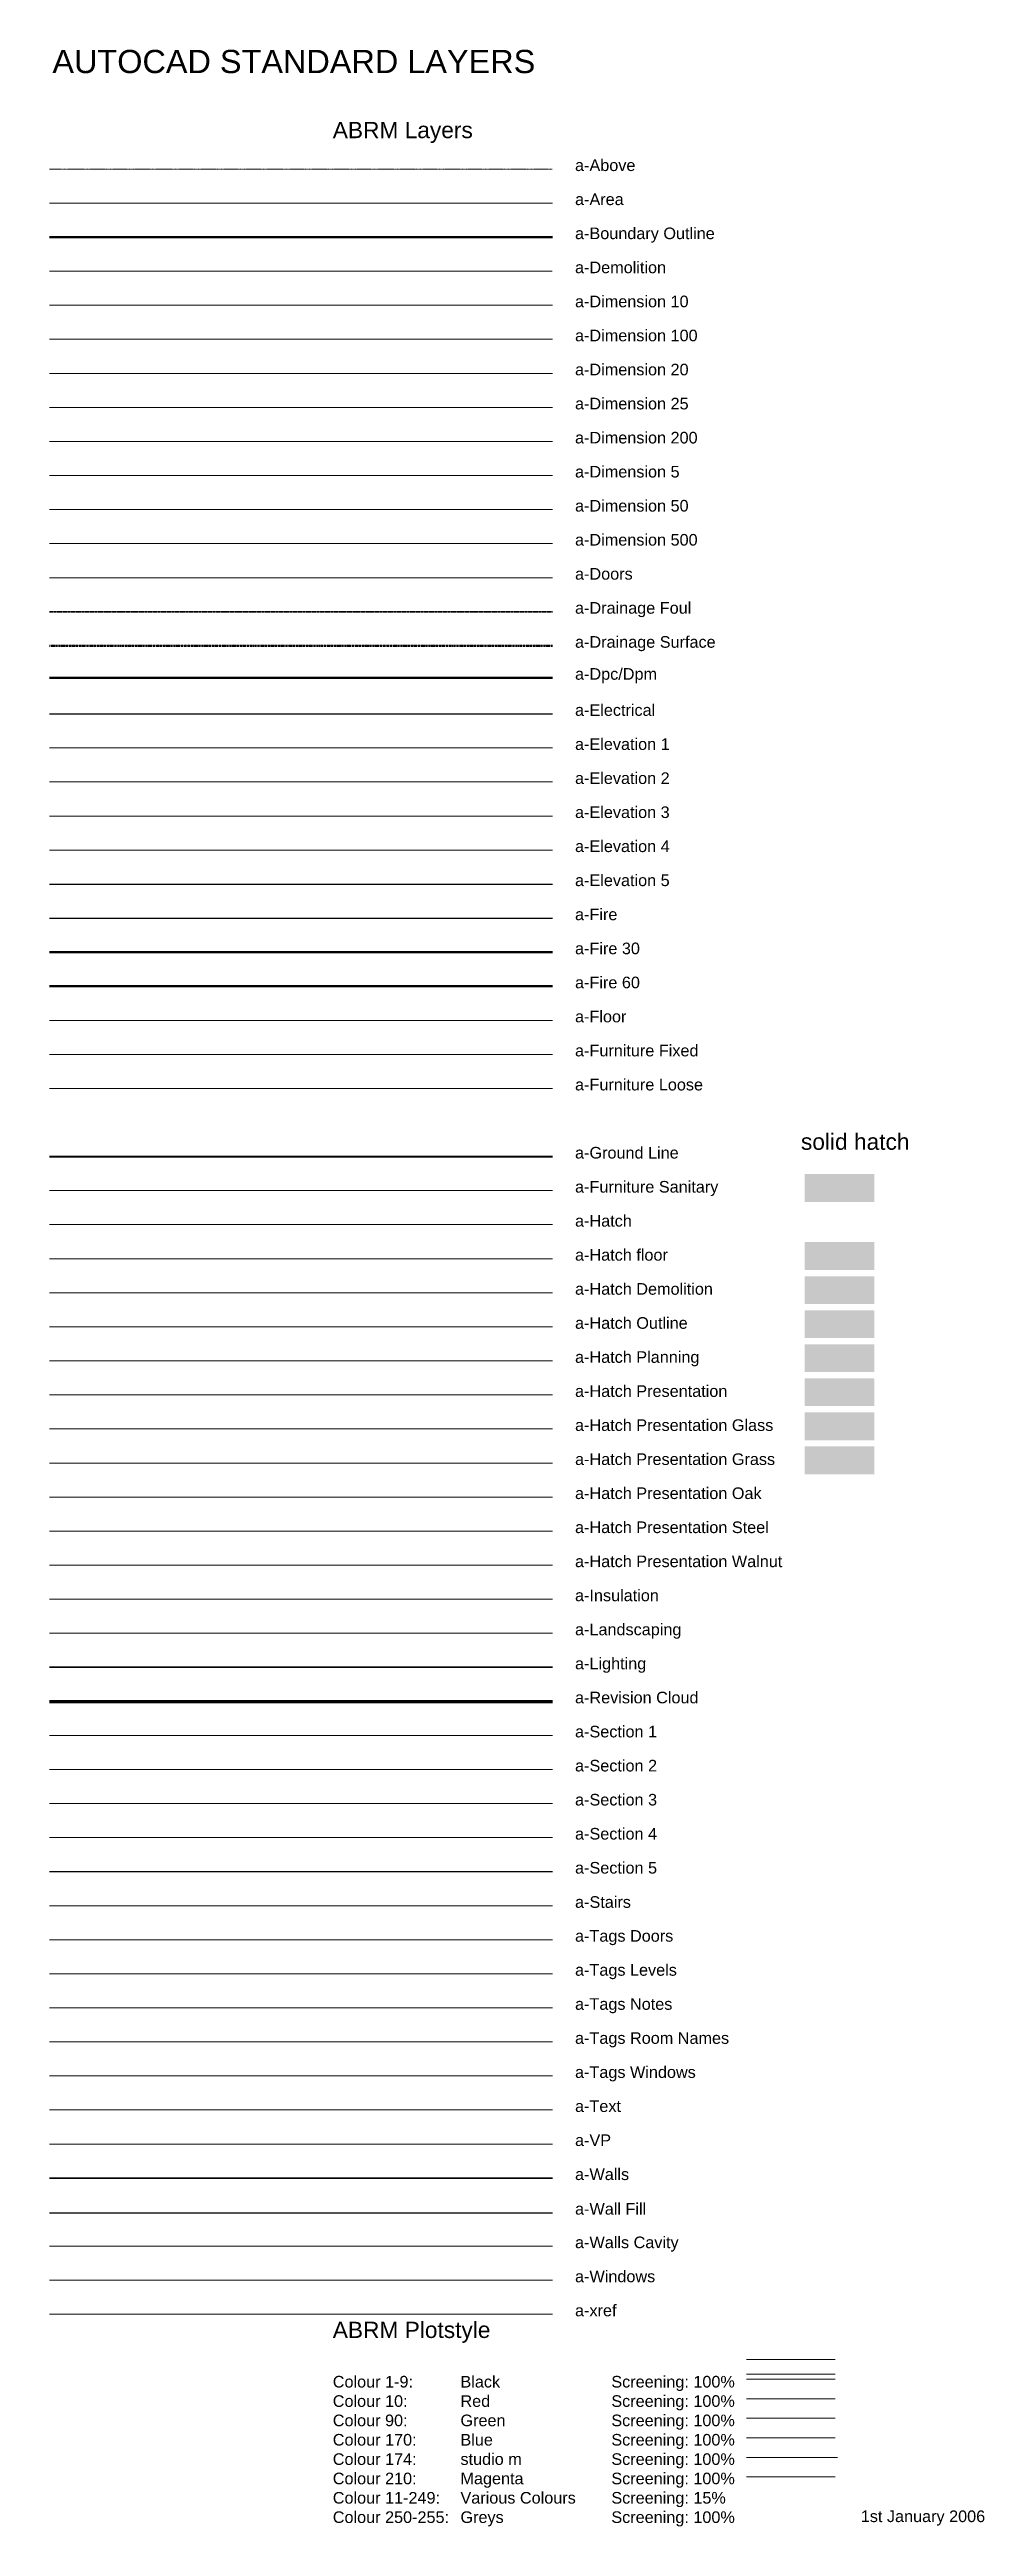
# Model space of a CAD drawing. Header units: millimetres. Extents: x -176873 to 104254, y -63587 to 101719.
# Drawn here: x -111222 to -91084, y -4674 to 48674 of the extents above; entities that cross this region are included whole.
import ezdxf

# ---------------------------------------------------------------- set-up
doc = ezdxf.new("R2010")
doc.units = ezdxf.units.MM
for name, pattern in [('DASHDOT2', [12.7, 6.35, -3.175, 0, -3.175]), ('DASHED', [19.05, 12.7, -6.35]), ('HIDDEN', [9.525, 6.35, -3.175]), ('HIDDEN2', [4.7625, 3.175, -1.5875]), ('PHANTOM2', [31.75, 15.875, -3.175, 3.175, -3.175, 3.175, -3.175])]:
    doc.linetypes.add(name, pattern=pattern)
for name, color, linetype, lineweight in [('a-Above', 6, 'HIDDEN', 9), ('a-Boundary Outline', 10, 'Continuous', 50), ('a-Demolition', 8, 'HIDDEN2', 5), ('a-Dimension 10', 3, 'Continuous', 5), ('a-Dimension 100', 3, 'Continuous', 5), ('a-Dimension 20', 3, 'Continuous', 5), ('a-Dimension 200', 3, 'Continuous', 5), ('a-Dimension 25', 3, 'Continuous', 5), ('a-Dimension 5', 3, 'Continuous', 5), ('a-Dimension 50', 3, 'Continuous', 5), ('a-Dimension 500', 3, 'Continuous', 5), ('a-Doors', 5, 'Continuous', 9), ('a-Dpm-Dpc', 10, 'DASHED', 50), ('a-Drainage Foul', 210, 'DASHDOT2', 35), ('a-Drainage Surface', 170, 'PHANTOM2', 50), ('a-Electrical', 10, 'Continuous', 25), ('a-Elevation 1', 5, 'Continuous', 5), ('a-Elevation 2', 8, 'Continuous', 9), ('a-Elevation 3', 1, 'Continuous', 13), ('a-Elevation 4', 2, 'Continuous', 18), ('a-Elevation 5', 4, 'Continuous', 25), ('a-Fire', 90, 'Continuous', 25), ('a-Fire 30', 170, 'DASHED', 50), ('a-Fire 60', 10, 'DASHED', 50), ('a-Floor', 251, 'Continuous', 5), ('a-Furniture Fixed', 3, 'Continuous', 15), ('a-Furniture Loose', 3, 'Continuous', 15), ('a-Furniture Sanitary', 3, 'Continuous', 15), ('a-Ground Line', 7, 'Continuous', 35), ('a-Hatch', 8, 'Continuous', 5), ('a-Hatch Demolition', 150, 'Continuous', 5), ('a-hatch floors', 253, 'Continuous', 5), ('a-Hatch Planning', 42, 'Continuous', 5), ('a-Hatch Presentation', 34, 'Continuous', 5), ('a-Insulation', 251, 'Continuous', 18), ('a-Landscaping', 251, 'Continuous', 9), ('a-Lighting', 210, 'Continuous', 35), ('a-revision cloud', 252, 'Continuous', 100), ('a-Section 1', 5, 'Continuous', 5), ('a-Section 2', 8, 'Continuous', 9), ('a-Section 3', 1, 'Continuous', 13), ('a-Section 4', 2, 'Continuous', 18), ('a-Section 5', 4, 'Continuous', 25), ('a-Stairs', 5, 'Continuous', 15), ('a-Tags Doors', 5, 'Continuous', 15), ('a-Tags Levels', 3, 'Continuous', 15), ('a-Tags Notes', 3, 'Continuous', 15), ('a-Tags Room Names', 3, 'Continuous', 15), ('a-Tags Windows', 6, 'Continuous', 15), ('a-Text', 7, 'Continuous', 5), ('a-Walls', 7, 'Continuous', 35), ('a-Walls Cavity', 2, 'Continuous', 15), ('a-Windows', 1, 'Continuous', 9), ('a-xref', 7, 'Continuous', 5)]:
    doc.layers.add(name, color=color, linetype=linetype, lineweight=lineweight)
for name, color, linetype, lineweight, plot in [('a-Area', 6, 'Continuous', 5, False), ('a-Hatch Outline', 6, 'Continuous', 5, False), ('a-VP', 4, 'Continuous', 15, False)]:
    doc.layers.add(name, color=color, linetype=linetype, lineweight=lineweight, plot=plot)
doc.layers.add('a-Wall Fill', color=253, linetype='Continuous')
doc.styles.add('ARIAL', font='Arial.ttf')
doc.styles.get("Standard").update_dxf_attribs({"font": 'txt.shx'})

msp = doc.modelspace()

# ---------------------------------------------------------------- texts
at = {"layer": 'a-Above', "insert": (-99902.7, 46307.2), "char_height": 250, "width": 3399.867, "attachment_point": 1}
msp.add_mtext('{\\fArial|b0|i0|c0|p34;a-Above}', dxfattribs=at)
msp.add_mtext('{\\fArial|b0|i0|c0|p34;a-Above}', dxfattribs=at)
at = {"layer": 'a-Area', "insert": (-99902.7, 45573.8), "char_height": 250, "width": 3399.867, "attachment_point": 1}
msp.add_mtext('{\\fArial|b0|i0|c0|p34;a-Area}', dxfattribs=at)
msp.add_mtext('{\\fArial|b0|i0|c0|p34;a-Area}', dxfattribs=at)
at = {"layer": 'a-Boundary Outline', "insert": (-99902.7, 44840.4), "char_height": 250, "width": 3399.867, "attachment_point": 1}
msp.add_mtext('{\\fArial|b0|i0|c0|p34;a-Boundary Outline}', dxfattribs=at)
msp.add_mtext('{\\fArial|b0|i0|c0|p34;a-Boundary Outline}', dxfattribs=at)
at = {"layer": 'a-Demolition', "insert": (-99902.7, 44107), "char_height": 250, "width": 3399.867, "attachment_point": 1}
msp.add_mtext('{\\fArial|b0|i0|c0|p34;a-Demolition}', dxfattribs=at)
msp.add_mtext('{\\fArial|b0|i0|c0|p34;a-Demolition}', dxfattribs=at)
at = {"layer": 'a-Dimension 10', "insert": (-99902.7, 43373.6), "char_height": 250, "width": 3399.867, "attachment_point": 1}
msp.add_mtext('{\\fArial|b0|i0|c0|p34;a-Dimension 10}', dxfattribs=at)
msp.add_mtext('{\\fArial|b0|i0|c0|p34;a-Dimension 10}', dxfattribs=at)
at = {"layer": 'a-Dimension 100', "insert": (-99902.7, 42640.2), "char_height": 250, "width": 3399.867, "attachment_point": 1}
msp.add_mtext('{\\fArial|b0|i0|c0|p34;a-Dimension 100}', dxfattribs=at)
msp.add_mtext('{\\fArial|b0|i0|c0|p34;a-Dimension 100}', dxfattribs=at)
at = {"layer": 'a-Dimension 20', "insert": (-99902.7, 41906.8), "char_height": 250, "width": 3399.867, "attachment_point": 1}
msp.add_mtext('{\\fArial|b0|i0|c0|p34;a-Dimension 20}', dxfattribs=at)
msp.add_mtext('{\\fArial|b0|i0|c0|p34;a-Dimension 20}', dxfattribs=at)
at = {"layer": 'a-Dimension 200', "insert": (-99902.7, 40440), "char_height": 250, "width": 3399.867, "attachment_point": 1}
msp.add_mtext('{\\fArial|b0|i0|c0|p34;a-Dimension 200}', dxfattribs=at)
msp.add_mtext('{\\fArial|b0|i0|c0|p34;a-Dimension 200}', dxfattribs=at)
at = {"layer": 'a-Dimension 25', "insert": (-99902.7, 41173.4), "char_height": 250, "width": 4634.311, "attachment_point": 1}
msp.add_mtext('{\\fArial|b0|i0|c0|p34;a-Dimension 25}', dxfattribs=at)
msp.add_mtext('{\\fArial|b0|i0|c0|p34;a-Dimension 25}', dxfattribs=at)
at = {"layer": 'a-Dimension 5', "insert": (-99902.7, 39706.6), "char_height": 250, "width": 3399.867, "attachment_point": 1}
msp.add_mtext('{\\fArial|b0|i0|c0|p34;a-Dimension 5}', dxfattribs=at)
msp.add_mtext('{\\fArial|b0|i0|c0|p34;a-Dimension 5}', dxfattribs=at)
at = {"layer": 'a-Dimension 50', "insert": (-99902.7, 38973.2), "char_height": 250, "width": 3399.867, "attachment_point": 1}
msp.add_mtext('{\\fArial|b0|i0|c0|p34;a-Dimension 50}', dxfattribs=at)
msp.add_mtext('{\\fArial|b0|i0|c0|p34;a-Dimension 50}', dxfattribs=at)
at = {"layer": 'a-Dimension 500', "insert": (-99902.7, 38239.8), "char_height": 250, "width": 3399.867, "attachment_point": 1}
msp.add_mtext('{\\fArial|b0|i0|c0|p34;a-Dimension 500}', dxfattribs=at)
msp.add_mtext('{\\fArial|b0|i0|c0|p34;a-Dimension 500}', dxfattribs=at)
at = {"layer": 'a-Doors', "insert": (-99902.7, 37506.4), "char_height": 250, "width": 3399.867, "attachment_point": 1}
msp.add_mtext('{\\fArial|b0|i0|c0|p34;a-Doors}', dxfattribs=at)
msp.add_mtext('{\\fArial|b0|i0|c0|p34;a-Doors}', dxfattribs=at)
at = {"layer": 'a-Dpm-Dpc', "insert": (-99902.7, 35350.6), "char_height": 250, "width": 3399.867, "attachment_point": 1}
msp.add_mtext('{\\fArial|b0|i0|c0|p34;a-Dpc/Dpm}', dxfattribs=at)
msp.add_mtext('{\\fArial|b0|i0|c0|p34;a-Dpc/Dpm}', dxfattribs=at)
at = {"layer": 'a-Drainage Foul', "insert": (-99902.7, 36773), "char_height": 250, "width": 3399.867, "attachment_point": 1}
msp.add_mtext('{\\fArial|b0|i0|c0|p34;a-Drainage Foul}', dxfattribs=at)
msp.add_mtext('{\\fArial|b0|i0|c0|p34;a-Drainage Foul}', dxfattribs=at)
at = {"layer": 'a-Drainage Surface', "insert": (-99902.7, 36039.6), "char_height": 250, "width": 3399.867, "attachment_point": 1}
msp.add_mtext('{\\fArial|b0|i0|c0|p34;a-Drainage Surface}', dxfattribs=at)
msp.add_mtext('{\\fArial|b0|i0|c0|p34;a-Drainage Surface}', dxfattribs=at)
at = {"layer": 'a-Electrical', "insert": (-99902.7, 34572.8), "char_height": 250, "width": 3399.867, "attachment_point": 1}
msp.add_mtext('{\\fArial|b0|i0|c0|p34;a-Electrical}', dxfattribs=at)
msp.add_mtext('{\\fArial|b0|i0|c0|p34;a-Electrical}', dxfattribs=at)
at = {"layer": 'a-Elevation 1', "insert": (-99902.7, 33839.4), "char_height": 250, "width": 3399.867, "attachment_point": 1}
msp.add_mtext('{\\fArial|b0|i0|c0|p34;a-Elevation 1}', dxfattribs=at)
msp.add_mtext('{\\fArial|b0|i0|c0|p34;a-Elevation 1}', dxfattribs=at)
at = {"layer": 'a-Elevation 2', "insert": (-99902.7, 33106), "char_height": 250, "width": 3399.867, "attachment_point": 1}
msp.add_mtext('{\\fArial|b0|i0|c0|p34;a-Elevation 2}', dxfattribs=at)
msp.add_mtext('{\\fArial|b0|i0|c0|p34;a-Elevation 2}', dxfattribs=at)
at = {"layer": 'a-Elevation 3', "insert": (-99902.7, 32372.6), "char_height": 250, "width": 3399.867, "attachment_point": 1}
msp.add_mtext('{\\fArial|b0|i0|c0|p34;a-Elevation 3}', dxfattribs=at)
msp.add_mtext('{\\fArial|b0|i0|c0|p34;a-Elevation 3}', dxfattribs=at)
at = {"layer": 'a-Elevation 4', "insert": (-99902.7, 31639.2), "char_height": 250, "width": 3399.867, "attachment_point": 1}
msp.add_mtext('{\\fArial|b0|i0|c0|p34;a-Elevation 4}', dxfattribs=at)
msp.add_mtext('{\\fArial|b0|i0|c0|p34;a-Elevation 4}', dxfattribs=at)
at = {"layer": 'a-Elevation 5', "insert": (-99902.7, 30905.8), "char_height": 250, "width": 3399.867, "attachment_point": 1}
msp.add_mtext('{\\fArial|b0|i0|c0|p34;a-Elevation 5}', dxfattribs=at)
msp.add_mtext('{\\fArial|b0|i0|c0|p34;a-Elevation 5}', dxfattribs=at)
at = {"layer": 'a-Fire', "insert": (-99902.7, 30172.3), "char_height": 250, "width": 3399.867, "attachment_point": 1}
msp.add_mtext('{\\fArial|b0|i0|c0|p34;a-Fire}', dxfattribs=at)
msp.add_mtext('{\\fArial|b0|i0|c0|p34;a-Fire}', dxfattribs=at)
at = {"layer": 'a-Fire 30', "insert": (-99902.7, 29438.9), "char_height": 250, "width": 3399.867, "attachment_point": 1}
msp.add_mtext('{\\fArial|b0|i0|c0|p34;a-Fire 30}', dxfattribs=at)
msp.add_mtext('{\\fArial|b0|i0|c0|p34;a-Fire 30}', dxfattribs=at)
at = {"layer": 'a-Fire 60', "insert": (-99902.7, 28705.5), "char_height": 250, "width": 3399.867, "attachment_point": 1}
msp.add_mtext('{\\fArial|b0|i0|c0|p34;a-Fire 60}', dxfattribs=at)
msp.add_mtext('{\\fArial|b0|i0|c0|p34;a-Fire 60}', dxfattribs=at)
at = {"layer": 'a-Floor', "insert": (-99902.7, 27972.1), "char_height": 250, "width": 3399.867, "attachment_point": 1}
msp.add_mtext('{\\fArial|b0|i0|c0|p34;a-Floor}', dxfattribs=at)
msp.add_mtext('{\\fArial|b0|i0|c0|p34;a-Floor}', dxfattribs=at)
at = {"layer": 'a-Furniture Fixed', "insert": (-99902.7, 27238.7), "char_height": 250, "width": 3399.867, "attachment_point": 1}
msp.add_mtext('{\\fArial|b0|i0|c0|p34;a-Furniture Fixed}', dxfattribs=at)
msp.add_mtext('{\\fArial|b0|i0|c0|p34;a-Furniture Fixed}', dxfattribs=at)
at = {"layer": 'a-Furniture Loose', "insert": (-99902.7, 26505.3), "char_height": 250, "width": 3399.867, "attachment_point": 1}
msp.add_mtext('{\\fArial|b0|i0|c0|p34;a-Furniture Loose}', dxfattribs=at)
msp.add_mtext('{\\fArial|b0|i0|c0|p34;a-Furniture Loose}', dxfattribs=at)
at = {"layer": 'a-Furniture Sanitary', "insert": (-99902.7, 24305.1), "char_height": 250, "width": 3399.867, "attachment_point": 1}
msp.add_mtext('{\\fArial|b0|i0|c0|p34;a-Furniture Sanitary}', dxfattribs=at)
msp.add_mtext('{\\fArial|b0|i0|c0|p34;a-Furniture Sanitary}', dxfattribs=at)
at = {"layer": 'a-Ground Line', "insert": (-99902.7, 25038.5), "char_height": 250, "width": 3399.867, "attachment_point": 1}
msp.add_mtext('{\\fArial|b0|i0|c0|p34;a-Ground Line}', dxfattribs=at)
msp.add_mtext('{\\fArial|b0|i0|c0|p34;a-Ground Line}', dxfattribs=at)
at = {"layer": 'a-Hatch', "insert": (-99902.7, 23571.7), "char_height": 250, "width": 3399.867, "attachment_point": 1}
msp.add_mtext('{\\fArial|b0|i0|c0|p34;a-Hatch}', dxfattribs=at)
msp.add_mtext('{\\fArial|b0|i0|c0|p34;a-Hatch}', dxfattribs=at)
at = {"layer": 'a-Hatch Demolition', "insert": (-99902.7, 22104.9), "char_height": 250, "width": 3399.867, "attachment_point": 1}
msp.add_mtext('{\\fArial|b0|i0|c0|p34;a-Hatch Demolition}', dxfattribs=at)
msp.add_mtext('{\\fArial|b0|i0|c0|p34;a-Hatch Demolition}', dxfattribs=at)
at = {"layer": 'a-hatch floors', "ltscale": 15, "insert": (-99902.7, 22838.3), "char_height": 250, "width": 3399.867, "attachment_point": 1}
msp.add_mtext('{\\fArial|b0|i0|c0|p34;a-Hatch floor}', dxfattribs=at)
msp.add_mtext('{\\fArial|b0|i0|c0|p34;a-Hatch floor}', dxfattribs=at)
at = {"layer": 'a-Hatch Outline', "insert": (-99902.7, 21371.5), "char_height": 250, "width": 3399.867, "attachment_point": 1}
msp.add_mtext('{\\fArial|b0|i0|c0|p34;a-Hatch Outline}', dxfattribs=at)
msp.add_mtext('{\\fArial|b0|i0|c0|p34;a-Hatch Outline}', dxfattribs=at)
at = {"layer": 'a-Hatch Planning', "insert": (-99902.7, 20638.1), "char_height": 250, "width": 3399.867, "attachment_point": 1}
msp.add_mtext('{\\fArial|b0|i0|c0|p34;a-Hatch Planning}', dxfattribs=at)
msp.add_mtext('{\\fArial|b0|i0|c0|p34;a-Hatch Planning}', dxfattribs=at)
at = {"layer": 'a-Hatch Presentation', "insert": (-99902.7, 19904.7), "char_height": 250, "width": 3399.867, "attachment_point": 1}
msp.add_mtext('{\\fArial|b0|i0|c0|p34;a-Hatch Presentation}', dxfattribs=at)
msp.add_mtext('{\\fArial|b0|i0|c0|p34;a-Hatch Presentation}', dxfattribs=at)
at = {"layer": 'a-Hatch Presentation', "color": 121, "insert": (-99902.7, 19171.3), "char_height": 250, "width": 4615.556, "attachment_point": 1}
msp.add_mtext('{\\fArial|b0|i0|c0|p34;a-Hatch Presentation Glass}', dxfattribs=at)
msp.add_mtext('{\\fArial|b0|i0|c0|p34;a-Hatch Presentation Glass}', dxfattribs=at)
at = {"layer": 'a-Hatch Presentation', "color": 113, "insert": (-99902.7, 18437.9), "char_height": 250, "width": 4765.556, "attachment_point": 1}
msp.add_mtext('{\\fArial|b0|i0|c0|p34;a-Hatch Presentation Grass}', dxfattribs=at)
msp.add_mtext('{\\fArial|b0|i0|c0|p34;a-Hatch Presentation Grass}', dxfattribs=at)
at = {"layer": 'a-Hatch Presentation', "color": 41, "insert": (-99902.7, 17704.5), "char_height": 250, "width": 4248.889, "attachment_point": 1}
msp.add_mtext('{\\fArial|b0|i0|c0|p34;a-Hatch Presentation Oak}', dxfattribs=at)
msp.add_mtext('{\\fArial|b0|i0|c0|p34;a-Hatch Presentation Oak}', dxfattribs=at)
at = {"layer": 'a-Hatch Presentation', "color": 254, "insert": (-99902.7, 16971.1), "char_height": 250, "width": 4382.222, "attachment_point": 1}
msp.add_mtext('\\pt3250;{\\fArial|b0|i0|c0|p34;a-Hatch Presentation Steel}', dxfattribs=at)
msp.add_mtext('\\pt3250;{\\fArial|b0|i0|c0|p34;a-Hatch Presentation Steel}', dxfattribs=at)
at = {"layer": 'a-Hatch Presentation', "color": 28, "insert": (-99902.7, 16237.7), "char_height": 250, "width": 4665.556, "attachment_point": 1}
msp.add_mtext('{\\fArial|b0|i0|c0|p34;a-Hatch Presentation Walnut}', dxfattribs=at)
msp.add_mtext('{\\fArial|b0|i0|c0|p34;a-Hatch Presentation Walnut}', dxfattribs=at)
at = {"layer": 'a-Insulation', "insert": (-99902.7, 15504.3), "char_height": 250, "width": 3399.867, "attachment_point": 1}
msp.add_mtext('{\\fArial|b0|i0|c0|p34;a-Insulation}', dxfattribs=at)
msp.add_mtext('{\\fArial|b0|i0|c0|p34;a-Insulation}', dxfattribs=at)
at = {"layer": 'a-Landscaping', "insert": (-99902.7, 14770.9), "char_height": 250, "width": 3399.867, "attachment_point": 1}
msp.add_mtext('{\\fArial|b0|i0|c0|p34;a-Landscaping}', dxfattribs=at)
msp.add_mtext('{\\fArial|b0|i0|c0|p34;a-Landscaping}', dxfattribs=at)
at = {"layer": 'a-Lighting', "insert": (-99902.7, 14037.5), "char_height": 250, "width": 3399.867, "attachment_point": 1}
msp.add_mtext('{\\fArial|b0|i0|c0|p34;a-Lighting}', dxfattribs=at)
msp.add_mtext('{\\fArial|b0|i0|c0|p34;a-Lighting}', dxfattribs=at)
at = {"layer": 'a-revision cloud', "insert": (-99902.7, 13304.1), "char_height": 250, "width": 3399.867, "attachment_point": 1}
msp.add_mtext('{\\fArial|b0|i0|c0|p34;a-Revision Cloud}', dxfattribs=at)
msp.add_mtext('{\\fArial|b0|i0|c0|p34;a-Revision Cloud}', dxfattribs=at)
at = {"layer": 'a-Section 1', "insert": (-99902.7, 12570.7), "char_height": 250, "width": 3399.867, "attachment_point": 1}
msp.add_mtext('{\\fArial|b0|i0|c0|p34;a-Section 1}', dxfattribs=at)
msp.add_mtext('{\\fArial|b0|i0|c0|p34;a-Section 1}', dxfattribs=at)
at = {"layer": 'a-Section 2', "insert": (-99902.7, 11837.3), "char_height": 250, "width": 3399.867, "attachment_point": 1}
msp.add_mtext('{\\fArial|b0|i0|c0|p34;a-Section 2}', dxfattribs=at)
msp.add_mtext('{\\fArial|b0|i0|c0|p34;a-Section 2}', dxfattribs=at)
at = {"layer": 'a-Section 3', "insert": (-99902.7, 11103.9), "char_height": 250, "width": 3399.867, "attachment_point": 1}
msp.add_mtext('{\\fArial|b0|i0|c0|p34;a-Section 3}', dxfattribs=at)
msp.add_mtext('{\\fArial|b0|i0|c0|p34;a-Section 3}', dxfattribs=at)
at = {"layer": 'a-Section 4', "insert": (-99902.7, 10370.5), "char_height": 250, "width": 3399.867, "attachment_point": 1}
msp.add_mtext('{\\fArial|b0|i0|c0|p34;a-Section 4}', dxfattribs=at)
msp.add_mtext('{\\fArial|b0|i0|c0|p34;a-Section 4}', dxfattribs=at)
at = {"layer": 'a-Section 5', "insert": (-99902.7, 9637.1), "char_height": 250, "width": 3399.867, "attachment_point": 1}
msp.add_mtext('{\\fArial|b0|i0|c0|p34;a-Section 5}', dxfattribs=at)
msp.add_mtext('{\\fArial|b0|i0|c0|p34;a-Section 5}', dxfattribs=at)
at = {"layer": 'a-Stairs', "insert": (-99902.7, 8899.8), "char_height": 250, "width": 3399.867, "attachment_point": 1}
msp.add_mtext('{\\fArial|b0|i0|c0|p34;a-Stairs}', dxfattribs=at)
msp.add_mtext('{\\fArial|b0|i0|c0|p34;a-Stairs}', dxfattribs=at)
at = {"layer": 'a-Tags Doors', "insert": (-99902.7, 8170.3), "char_height": 250, "width": 3399.867, "attachment_point": 1}
msp.add_mtext('{\\fArial|b0|i0|c0|p34;a-Tags Doors}', dxfattribs=at)
msp.add_mtext('{\\fArial|b0|i0|c0|p34;a-Tags Doors}', dxfattribs=at)
at = {"layer": 'a-Tags Levels', "insert": (-99902.7, 7436.9), "char_height": 250, "width": 3399.867, "attachment_point": 1}
msp.add_mtext('{\\fArial|b0|i0|c0|p34;a-Tags Levels}', dxfattribs=at)
msp.add_mtext('{\\fArial|b0|i0|c0|p34;a-Tags Levels}', dxfattribs=at)
at = {"layer": 'a-Tags Notes', "insert": (-99902.7, 6703.5), "char_height": 250, "width": 3399.867, "attachment_point": 1}
msp.add_mtext('{\\fArial|b0|i0|c0|p34;a-Tags Notes}', dxfattribs=at)
msp.add_mtext('{\\fArial|b0|i0|c0|p34;a-Tags Notes}', dxfattribs=at)
at = {"layer": 'a-Tags Room Names', "insert": (-99902.7, 5970.1), "char_height": 250, "width": 3399.867, "attachment_point": 1}
msp.add_mtext('{\\fArial|b0|i0|c0|p34;a-Tags Room Names}', dxfattribs=at)
msp.add_mtext('{\\fArial|b0|i0|c0|p34;a-Tags Room Names}', dxfattribs=at)
at = {"layer": 'a-Tags Windows', "insert": (-99902.7, 5236.7), "char_height": 250, "width": 3399.867, "attachment_point": 1}
msp.add_mtext('{\\fArial|b0|i0|c0|p34;a-Tags Windows}', dxfattribs=at)
msp.add_mtext('{\\fArial|b0|i0|c0|p34;a-Tags Windows}', dxfattribs=at)
at = {"layer": 'a-Text', "insert": (-111160.3, 48666.5), "char_height": 500, "width": 16763.889, "attachment_point": 1, "style": 'ARIAL'}
msp.add_mtext('AUTOCAD STANDARD LAYERS', dxfattribs=at)
msp.add_mtext('AUTOCAD STANDARD LAYERS', dxfattribs=at)
at = {"layer": 'a-Text', "char_height": 250, "attachment_point": 1}
for s, insert, width in [('{\\fArial|b0|i0|c0|p34;\\H1.4x;ABRM Layers}', (-105120.8, 47114.9), 9287.632), ('{\\fArial|b0|i0|c0|p34;\\H1.4x;ABRM Layers}', (-105120.8, 47114.9), 9287.632), ('{\\fArial|b0|i0|c0|p34;\\H1.4x;solid hatch}', (-95036.7, 25326.3), 9287.632), ('{\\fArial|b0|i0|c0|p34;\\H1.4x;solid hatch}', (-95036.7, 25326.3), 9287.632), ('{\\fArial|b0|i0|c0|p34;a-Text}', (-99902.7, 4503.3), 3399.867), ('{\\fArial|b0|i0|c0|p34;a-Text}', (-99902.7, 4503.3), 3399.867), ('\\pt2750;{\\fArial|b0|i0|c0|p34;\\H1.4x;\\C7;ABRM Plotstyle\\P\\P\\H0.7143x;Colour 1-9:        ^IBlack                   ^IScreening: 100%\\PColour 10:         ^I\\C1;Red\\C7;                     ^IScreening: 100%\\PColour 90:         ^I\\C3;Green\\C7;                  ^IScreening: 100%\\PColour 170:       ^I\\C5;Blue \\C7;                    ^IScreening: 100%\\PColour 174:       ^I\\C174;studio m              ^IScreening: 100%\\C7;\\PColour 210:       ^I\\C6;Magenta\\C7;^I^IScreening: 100%\\PColour 11-249:   ^I\\C12;V\\C46;a\\C167;r\\C224;i\\C247;o\\C100;u\\C224;s\\C7; \\C97;C\\C86;o\\C84;l\\C156;o\\C24;u\\C224;r\\C182;s\\C7;  ^IScreening: 15%\\PColour 250-255: ^I\\C252;Greys \\C7;                 ^IScreening: 100%}', (-105120.8, -264.9), 13370.37), ('\\pt2750;{\\fArial|b0|i0|c0|p34;\\H1.4x;\\C7;ABRM Plotstyle\\P\\P\\H0.7143x;Colour 1-9:        ^IBlack                   ^IScreening: 100%\\PColour 10:         ^I\\C1;Red\\C7;                     ^IScreening: 100%\\PColour 90:         ^I\\C3;Green\\C7;                  ^IScreening: 100%\\PColour 170:       ^I\\C5;Blue \\C7;                    ^IScreening: 100%\\PColour 174:       ^I\\C174;studio m              ^IScreening: 100%\\C7;\\PColour 210:       ^I\\C6;Magenta\\C7;^I^IScreening: 100%\\PColour 11-249:   ^I\\C12;V\\C46;a\\C167;r\\C224;i\\C247;o\\C100;u\\C224;s\\C7; \\C97;C\\C86;o\\C84;l\\C156;o\\C24;u\\C224;r\\C182;s\\C7;  ^IScreening: 15%\\PColour 250-255: ^I\\C252;Greys \\C7;                 ^IScreening: 100%}', (-105120.8, -264.9), 13370.37), ('{\\fArial|b0|i0|c0|p34;1st January 2006}', (-93748.1, -4330.3), 9287.632), ('{\\fArial|b0|i0|c0|p34;1st January 2006}', (-93748.1, -4330.3), 9287.632)]:
    msp.add_mtext(s, dxfattribs=dict(at, insert=insert, width=width))
at = {"layer": 'a-VP', "insert": (-99902.7, 3769.9), "char_height": 250, "width": 3399.867, "attachment_point": 1}
msp.add_mtext('{\\fArial|b0|i0|c0|p34;a-VP}', dxfattribs=at)
msp.add_mtext('{\\fArial|b0|i0|c0|p34;a-VP}', dxfattribs=at)
at = {"layer": 'a-Wall Fill', "ltscale": 15, "insert": (-99902.7, 2291.5), "char_height": 250, "width": 3399.867, "attachment_point": 1}
msp.add_mtext('{\\fArial|b0|i0|c0|p34;a-Wall Fill}', dxfattribs=at)
msp.add_mtext('{\\fArial|b0|i0|c0|p34;a-Wall Fill}', dxfattribs=at)
at = {"layer": 'a-Walls', "insert": (-99902.7, 3036.5), "char_height": 250, "width": 3399.867, "attachment_point": 1}
msp.add_mtext('{\\fArial|b0|i0|c0|p34;a-Walls}', dxfattribs=at)
msp.add_mtext('{\\fArial|b0|i0|c0|p34;a-Walls}', dxfattribs=at)
at = {"layer": 'a-Walls Cavity', "insert": (-99902.7, 1569.7), "char_height": 250, "width": 3399.867, "attachment_point": 1}
msp.add_mtext('{\\fArial|b0|i0|c0|p34;a-Walls Cavity}', dxfattribs=at)
msp.add_mtext('{\\fArial|b0|i0|c0|p34;a-Walls Cavity}', dxfattribs=at)
at = {"layer": 'a-Windows', "insert": (-99902.7, 836.3), "char_height": 250, "width": 3399.867, "attachment_point": 1}
msp.add_mtext('{\\fArial|b0|i0|c0|p34;a-Windows}', dxfattribs=at)
msp.add_mtext('{\\fArial|b0|i0|c0|p34;a-Windows}', dxfattribs=at)
at = {"layer": 'a-xref', "insert": (-99902.7, 102.9), "char_height": 250, "width": 3399.867, "attachment_point": 1}
msp.add_mtext('{\\fArial|b0|i0|c0|p34;a-xref}', dxfattribs=at)
msp.add_mtext('{\\fArial|b0|i0|c0|p34;a-xref}', dxfattribs=at)

# ---------------------------------------------------------------- hatches: boundary and pattern name
at = {"layer": 'a-Hatch Demolition'}
msp.add_hatch(color=256, dxfattribs=at).paths.add_polyline_path([(-93454.4, 24454.3), (-94958.8, 24454.3), (-94958.8, 23855.2), (-93454.4, 23855.2)])
msp.add_hatch(color=256, dxfattribs=at).paths.add_polyline_path([(-93454.4, 24454.3), (-94958.8, 24454.3), (-94958.8, 23855.2), (-93454.4, 23855.2)])
at = {"layer": 'a-Hatch Planning'}
msp.add_hatch(color=256, dxfattribs=at).paths.add_polyline_path([(-93454.4, 22987.5), (-94958.8, 22987.5), (-94958.8, 22388.4), (-93454.4, 22388.4)])
msp.add_hatch(color=256, dxfattribs=at).paths.add_polyline_path([(-93454.4, 22987.5), (-94958.8, 22987.5), (-94958.8, 22388.4), (-93454.4, 22388.4)])
at = {"layer": 'a-Hatch Presentation'}
for color, points in [(256, [(-93454.4, 22254.1), (-94958.8, 22254.1), (-94958.8, 21655), (-93454.4, 21655)]), (256, [(-93454.4, 22254.1), (-94958.8, 22254.1), (-94958.8, 21655), (-93454.4, 21655)]), (121, [(-93454.4, 21520.7), (-94958.8, 21520.7), (-94958.8, 20921.6), (-93454.4, 20921.6)]), (121, [(-93454.4, 21520.7), (-94958.8, 21520.7), (-94958.8, 20921.6), (-93454.4, 20921.6)]), (113, [(-93454.4, 20787.3), (-94958.8, 20787.3), (-94958.8, 20188.2), (-93454.4, 20188.2)]), (113, [(-93454.4, 20787.3), (-94958.8, 20787.3), (-94958.8, 20188.2), (-93454.4, 20188.2)]), (41, [(-93454.4, 20053.9), (-94958.8, 20053.9), (-94958.8, 19454.8), (-93454.4, 19454.8)]), (41, [(-93454.4, 20053.9), (-94958.8, 20053.9), (-94958.8, 19454.8), (-93454.4, 19454.8)]), (254, [(-93454.4, 19320.5), (-94958.8, 19320.5), (-94958.8, 18721.4), (-93454.4, 18721.4)]), (254, [(-93454.4, 19320.5), (-94958.8, 19320.5), (-94958.8, 18721.4), (-93454.4, 18721.4)]), (28, [(-93454.4, 18587.1), (-94958.8, 18587.1), (-94958.8, 17988), (-93454.4, 17988)]), (28, [(-93454.4, 18587.1), (-94958.8, 18587.1), (-94958.8, 17988), (-93454.4, 17988)])]:
    msp.add_hatch(color=color, dxfattribs=at).paths.add_polyline_path(points)

# ---------------------------------------------------------------- linework, layer by layer
at = {"layer": 'a-Above'}
msp.add_line((-111221.5, 46099.5), (-100391.9, 46099.5), dxfattribs=at)
msp.add_line((-111221.5, 46099.5), (-100391.9, 46099.5), dxfattribs=at)
at = {"layer": 'a-Area'}
msp.add_line((-111221.5, 45366.1), (-100391.9, 45366.1), dxfattribs=at)
msp.add_line((-111221.5, 45366.1), (-100391.9, 45366.1), dxfattribs=at)
at = {"layer": 'a-Boundary Outline'}
msp.add_line((-111221.5, 44632.7), (-100391.9, 44632.7), dxfattribs=at)
msp.add_line((-111221.5, 44632.7), (-100391.9, 44632.7), dxfattribs=at)
at = {"layer": 'a-Demolition'}
msp.add_line((-111221.5, 43899.3), (-100391.9, 43899.3), dxfattribs=at)
msp.add_line((-111221.5, 43899.3), (-100391.9, 43899.3), dxfattribs=at)
at = {"layer": 'a-Dimension 10'}
msp.add_line((-111221.5, 43165.9), (-100391.9, 43165.9), dxfattribs=at)
msp.add_line((-111221.5, 43165.9), (-100391.9, 43165.9), dxfattribs=at)
at = {"layer": 'a-Dimension 100'}
msp.add_line((-111221.5, 42432.5), (-100391.9, 42432.5), dxfattribs=at)
msp.add_line((-111221.5, 42432.5), (-100391.9, 42432.5), dxfattribs=at)
at = {"layer": 'a-Dimension 20'}
msp.add_line((-111221.5, 41699.1), (-100391.9, 41699.1), dxfattribs=at)
msp.add_line((-111221.5, 41699.1), (-100391.9, 41699.1), dxfattribs=at)
at = {"layer": 'a-Dimension 200'}
msp.add_line((-111221.5, 40232.3), (-100391.9, 40232.3), dxfattribs=at)
msp.add_line((-111221.5, 40232.3), (-100391.9, 40232.3), dxfattribs=at)
at = {"layer": 'a-Dimension 25'}
msp.add_line((-111221.5, 40965.7), (-100391.9, 40965.7), dxfattribs=at)
msp.add_line((-111221.5, 40965.7), (-100391.9, 40965.7), dxfattribs=at)
at = {"layer": 'a-Dimension 5'}
msp.add_line((-111221.5, 39498.9), (-100391.9, 39498.9), dxfattribs=at)
msp.add_line((-111221.5, 39498.9), (-100391.9, 39498.9), dxfattribs=at)
at = {"layer": 'a-Dimension 50'}
msp.add_line((-111221.5, 38765.5), (-100391.9, 38765.5), dxfattribs=at)
msp.add_line((-111221.5, 38765.5), (-100391.9, 38765.5), dxfattribs=at)
at = {"layer": 'a-Dimension 500'}
msp.add_line((-111221.5, 38032.1), (-100391.9, 38032.1), dxfattribs=at)
msp.add_line((-111221.5, 38032.1), (-100391.9, 38032.1), dxfattribs=at)
at = {"layer": 'a-Doors'}
msp.add_line((-111221.5, 37298.7), (-100391.9, 37298.7), dxfattribs=at)
msp.add_line((-111221.5, 37298.7), (-100391.9, 37298.7), dxfattribs=at)
at = {"layer": 'a-Dpm-Dpc'}
msp.add_line((-111221.5, 35142.9), (-100391.9, 35142.9), dxfattribs=at)
msp.add_line((-111221.5, 35142.9), (-100391.9, 35142.9), dxfattribs=at)
at = {"layer": 'a-Drainage Foul'}
msp.add_line((-111221.5, 36565.3), (-100391.9, 36565.3), dxfattribs=at)
msp.add_line((-111221.5, 36565.3), (-100391.9, 36565.3), dxfattribs=at)
at = {"layer": 'a-Drainage Surface'}
msp.add_line((-111221.5, 35831.9), (-100391.9, 35831.9), dxfattribs=at)
msp.add_line((-111221.5, 35831.9), (-100391.9, 35831.9), dxfattribs=at)
at = {"layer": 'a-Electrical'}
msp.add_line((-111221.5, 34365.1), (-100391.9, 34365.1), dxfattribs=at)
msp.add_line((-111221.5, 34365.1), (-100391.9, 34365.1), dxfattribs=at)
at = {"layer": 'a-Elevation 1'}
msp.add_line((-111221.5, 33631.7), (-100391.9, 33631.7), dxfattribs=at)
msp.add_line((-111221.5, 33631.7), (-100391.9, 33631.7), dxfattribs=at)
at = {"layer": 'a-Elevation 2'}
msp.add_line((-111221.5, 32898.3), (-100391.9, 32898.3), dxfattribs=at)
msp.add_line((-111221.5, 32898.3), (-100391.9, 32898.3), dxfattribs=at)
at = {"layer": 'a-Elevation 3'}
msp.add_line((-111221.5, 32164.9), (-100391.9, 32164.9), dxfattribs=at)
msp.add_line((-111221.5, 32164.9), (-100391.9, 32164.9), dxfattribs=at)
at = {"layer": 'a-Elevation 4'}
msp.add_line((-111221.5, 31431.5), (-100391.9, 31431.5), dxfattribs=at)
msp.add_line((-111221.5, 31431.5), (-100391.9, 31431.5), dxfattribs=at)
at = {"layer": 'a-Elevation 5'}
msp.add_line((-111221.5, 30698.1), (-100391.9, 30698.1), dxfattribs=at)
msp.add_line((-111221.5, 30698.1), (-100391.9, 30698.1), dxfattribs=at)
at = {"layer": 'a-Fire'}
msp.add_line((-111221.5, 29964.7), (-100391.9, 29964.7), dxfattribs=at)
msp.add_line((-111221.5, 29964.7), (-100391.9, 29964.7), dxfattribs=at)
at = {"layer": 'a-Fire 30'}
msp.add_line((-111221.5, 29231.3), (-100391.9, 29231.3), dxfattribs=at)
msp.add_line((-111221.5, 29231.3), (-100391.9, 29231.3), dxfattribs=at)
at = {"layer": 'a-Fire 60'}
msp.add_line((-111221.5, 28497.9), (-100391.9, 28497.9), dxfattribs=at)
msp.add_line((-111221.5, 28497.9), (-100391.9, 28497.9), dxfattribs=at)
at = {"layer": 'a-Floor'}
msp.add_line((-111221.5, 27764.5), (-100391.9, 27764.5), dxfattribs=at)
msp.add_line((-111221.5, 27764.5), (-100391.9, 27764.5), dxfattribs=at)
at = {"layer": 'a-Furniture Fixed'}
msp.add_line((-111221.5, 27031.1), (-100391.9, 27031.1), dxfattribs=at)
msp.add_line((-111221.5, 27031.1), (-100391.9, 27031.1), dxfattribs=at)
at = {"layer": 'a-Furniture Loose'}
msp.add_line((-111221.5, 26297.7), (-100391.9, 26297.7), dxfattribs=at)
msp.add_line((-111221.5, 26297.7), (-100391.9, 26297.7), dxfattribs=at)
at = {"layer": 'a-Furniture Sanitary'}
msp.add_line((-111221.5, 24097.5), (-100391.9, 24097.5), dxfattribs=at)
msp.add_line((-111221.5, 24097.5), (-100391.9, 24097.5), dxfattribs=at)
at = {"layer": 'a-Ground Line', "lineweight": 40}
msp.add_line((-111221.5, 24830.9), (-100391.9, 24830.9), dxfattribs=at)
msp.add_line((-111221.5, 24830.9), (-100391.9, 24830.9), dxfattribs=at)
at = {"layer": 'a-Hatch'}
msp.add_line((-111221.5, 23364.1), (-100391.9, 23364.1), dxfattribs=at)
msp.add_line((-111221.5, 23364.1), (-100391.9, 23364.1), dxfattribs=at)
at = {"layer": 'a-Hatch Demolition'}
msp.add_line((-111221.5, 21897.3), (-100391.9, 21897.3), dxfattribs=at)
msp.add_line((-111221.5, 21897.3), (-100391.9, 21897.3), dxfattribs=at)
at = {"layer": 'a-hatch floors', "ltscale": 15}
msp.add_line((-111221.5, 22630.7), (-100391.9, 22630.7), dxfattribs=at)
msp.add_line((-111221.5, 22630.7), (-100391.9, 22630.7), dxfattribs=at)
at = {"layer": 'a-Hatch Outline'}
msp.add_line((-111221.5, 21163.9), (-100391.9, 21163.9), dxfattribs=at)
msp.add_line((-111221.5, 21163.9), (-100391.9, 21163.9), dxfattribs=at)
at = {"layer": 'a-Hatch Planning'}
msp.add_line((-111221.5, 20430.5), (-100391.9, 20430.5), dxfattribs=at)
msp.add_line((-111221.5, 20430.5), (-100391.9, 20430.5), dxfattribs=at)
at = {"layer": 'a-Hatch Presentation'}
msp.add_line((-111221.5, 19697.1), (-100391.9, 19697.1), dxfattribs=at)
msp.add_line((-111221.5, 19697.1), (-100391.9, 19697.1), dxfattribs=at)
at = {"layer": 'a-Hatch Presentation', "color": 121}
msp.add_line((-111221.5, 18963.7), (-100391.9, 18963.7), dxfattribs=at)
msp.add_line((-111221.5, 18963.7), (-100391.9, 18963.7), dxfattribs=at)
at = {"layer": 'a-Hatch Presentation', "color": 113}
msp.add_line((-111221.5, 18230.3), (-100391.9, 18230.3), dxfattribs=at)
msp.add_line((-111221.5, 18230.3), (-100391.9, 18230.3), dxfattribs=at)
at = {"layer": 'a-Hatch Presentation', "color": 41}
msp.add_line((-111221.5, 17496.9), (-100391.9, 17496.9), dxfattribs=at)
msp.add_line((-111221.5, 17496.9), (-100391.9, 17496.9), dxfattribs=at)
at = {"layer": 'a-Hatch Presentation', "color": 254}
msp.add_line((-111221.5, 16763.5), (-100391.9, 16763.5), dxfattribs=at)
msp.add_line((-111221.5, 16763.5), (-100391.9, 16763.5), dxfattribs=at)
at = {"layer": 'a-Hatch Presentation', "color": 28}
msp.add_line((-111221.5, 16030.1), (-100391.9, 16030.1), dxfattribs=at)
msp.add_line((-111221.5, 16030.1), (-100391.9, 16030.1), dxfattribs=at)
at = {"layer": 'a-Insulation'}
msp.add_line((-111221.5, 15296.7), (-100391.9, 15296.7), dxfattribs=at)
msp.add_line((-111221.5, 15296.7), (-100391.9, 15296.7), dxfattribs=at)
at = {"layer": 'a-Landscaping'}
msp.add_line((-111221.5, 14563.3), (-100391.9, 14563.3), dxfattribs=at)
msp.add_line((-111221.5, 14563.3), (-100391.9, 14563.3), dxfattribs=at)
at = {"layer": 'a-Lighting'}
msp.add_line((-111221.5, 13829.9), (-100391.9, 13829.9), dxfattribs=at)
msp.add_line((-111221.5, 13829.9), (-100391.9, 13829.9), dxfattribs=at)
at = {"layer": 'a-revision cloud'}
msp.add_line((-111221.5, 13096.5), (-100391.9, 13096.5), dxfattribs=at)
msp.add_line((-111221.5, 13096.5), (-100391.9, 13096.5), dxfattribs=at)
at = {"layer": 'a-Section 1'}
msp.add_line((-111221.5, 12363.1), (-100391.9, 12363.1), dxfattribs=at)
msp.add_line((-111221.5, 12363.1), (-100391.9, 12363.1), dxfattribs=at)
at = {"layer": 'a-Section 2'}
msp.add_line((-111221.5, 11629.7), (-100391.9, 11629.7), dxfattribs=at)
msp.add_line((-111221.5, 11629.7), (-100391.9, 11629.7), dxfattribs=at)
at = {"layer": 'a-Section 3'}
msp.add_line((-111221.5, 10896.3), (-100391.9, 10896.3), dxfattribs=at)
msp.add_line((-111221.5, 10896.3), (-100391.9, 10896.3), dxfattribs=at)
at = {"layer": 'a-Section 4'}
msp.add_line((-111221.5, 10162.9), (-100391.9, 10162.9), dxfattribs=at)
msp.add_line((-111221.5, 10162.9), (-100391.9, 10162.9), dxfattribs=at)
at = {"layer": 'a-Section 5'}
msp.add_line((-111221.5, 9429.5), (-100391.9, 9429.5), dxfattribs=at)
msp.add_line((-111221.5, 9429.5), (-100391.9, 9429.5), dxfattribs=at)
at = {"layer": 'a-Stairs'}
msp.add_line((-111221.5, 8692.2), (-100391.9, 8692.2), dxfattribs=at)
msp.add_line((-111221.5, 8692.2), (-100391.9, 8692.2), dxfattribs=at)
at = {"layer": 'a-Tags Doors'}
msp.add_line((-111221.5, 7962.7), (-100391.9, 7962.7), dxfattribs=at)
msp.add_line((-111221.5, 7962.7), (-100391.9, 7962.7), dxfattribs=at)
at = {"layer": 'a-Tags Levels'}
msp.add_line((-111221.5, 7229.3), (-100391.9, 7229.3), dxfattribs=at)
msp.add_line((-111221.5, 7229.3), (-100391.9, 7229.3), dxfattribs=at)
at = {"layer": 'a-Tags Notes'}
msp.add_line((-111221.5, 6495.9), (-100391.9, 6495.9), dxfattribs=at)
msp.add_line((-111221.5, 6495.9), (-100391.9, 6495.9), dxfattribs=at)
at = {"layer": 'a-Tags Room Names'}
msp.add_line((-111221.5, 5762.5), (-100391.9, 5762.5), dxfattribs=at)
msp.add_line((-111221.5, 5762.5), (-100391.9, 5762.5), dxfattribs=at)
at = {"layer": 'a-Tags Windows'}
msp.add_line((-111221.5, 5029.1), (-100391.9, 5029.1), dxfattribs=at)
msp.add_line((-111221.5, 5029.1), (-100391.9, 5029.1), dxfattribs=at)
at = {"layer": 'a-Text'}
msp.add_line((-111221.5, 4295.7), (-100391.9, 4295.7), dxfattribs=at)
msp.add_line((-111221.5, 4295.7), (-100391.9, 4295.7), dxfattribs=at)
at = {"layer": 'a-Text', "color": 10}
msp.add_line((-96212.2, -1079.1), (-94303.2, -1079.1), dxfattribs=at)
msp.add_line((-96212.2, -1079.1), (-94303.2, -1079.1), dxfattribs=at)
at = {"layer": 'a-Text', "color": 7}
msp.add_line((-96212.2, -1391.1), (-94303.2, -1391.1), dxfattribs=at)
msp.add_line((-96212.2, -1391.1), (-94303.2, -1391.1), dxfattribs=at)
at = {"layer": 'a-Text', "color": 90}
msp.add_line((-96212.2, -1500.6), (-94303.2, -1500.6), dxfattribs=at)
msp.add_line((-96212.2, -1500.6), (-94303.2, -1500.6), dxfattribs=at)
at = {"layer": 'a-Text', "color": 170}
msp.add_line((-96212.2, -1922.1), (-94303.2, -1922.1), dxfattribs=at)
msp.add_line((-96212.2, -1922.1), (-94303.2, -1922.1), dxfattribs=at)
at = {"layer": 'a-Text', "color": 174}
msp.add_line((-96212.2, -2343.5), (-94303.2, -2343.5), dxfattribs=at)
msp.add_line((-96212.2, -2343.5), (-94303.2, -2343.5), dxfattribs=at)
at = {"layer": 'a-Text', "color": 210}
msp.add_line((-96212.2, -2765), (-94303.2, -2765), dxfattribs=at)
msp.add_line((-96212.2, -2765), (-94303.2, -2765), dxfattribs=at)
at = {"layer": 'a-Text', "color": 34}
msp.add_line((-96212.2, -3186.5), (-95819.4, -3186.5), dxfattribs=at)
msp.add_line((-96212.2, -3186.5), (-95819.4, -3186.5), dxfattribs=at)
at = {"layer": 'a-Text', "color": 202}
msp.add_line((-95819.4, -3186.5), (-95426.6, -3186.5), dxfattribs=at)
msp.add_line((-95819.4, -3186.5), (-95426.6, -3186.5), dxfattribs=at)
at = {"layer": 'a-Text', "color": 20}
msp.add_line((-95426.6, -3186.5), (-95033.8, -3186.5), dxfattribs=at)
msp.add_line((-95426.6, -3186.5), (-95033.8, -3186.5), dxfattribs=at)
at = {"layer": 'a-Text', "color": 147}
msp.add_line((-95033.8, -3186.5), (-94641, -3186.5), dxfattribs=at)
msp.add_line((-95033.8, -3186.5), (-94641, -3186.5), dxfattribs=at)
at = {"layer": 'a-Text', "color": 172}
msp.add_line((-94641, -3186.5), (-94248.2, -3186.5), dxfattribs=at)
msp.add_line((-94641, -3186.5), (-94248.2, -3186.5), dxfattribs=at)
at = {"layer": 'a-Text', "color": 252}
msp.add_line((-96212.2, -3608), (-94303.2, -3608), dxfattribs=at)
msp.add_line((-96212.2, -3608), (-94303.2, -3608), dxfattribs=at)
at = {"layer": 'a-VP'}
msp.add_line((-111221.5, 3562.3), (-100391.9, 3562.3), dxfattribs=at)
msp.add_line((-111221.5, 3562.3), (-100391.9, 3562.3), dxfattribs=at)
at = {"layer": 'a-Wall Fill', "ltscale": 15}
msp.add_line((-111221.5, 2083.8), (-100391.9, 2083.8), dxfattribs=at)
msp.add_line((-111221.5, 2083.8), (-100391.9, 2083.8), dxfattribs=at)
at = {"layer": 'a-Walls'}
msp.add_line((-111221.5, 2828.9), (-100391.9, 2828.9), dxfattribs=at)
msp.add_line((-111221.5, 2828.9), (-100391.9, 2828.9), dxfattribs=at)
at = {"layer": 'a-Walls Cavity'}
msp.add_line((-111221.5, 1362.1), (-100391.9, 1362.1), dxfattribs=at)
msp.add_line((-111221.5, 1362.1), (-100391.9, 1362.1), dxfattribs=at)
at = {"layer": 'a-Windows'}
msp.add_line((-111221.5, 628.7), (-100391.9, 628.7), dxfattribs=at)
msp.add_line((-111221.5, 628.7), (-100391.9, 628.7), dxfattribs=at)
at = {"layer": 'a-xref'}
msp.add_line((-111221.5, -104.7), (-100391.9, -104.7), dxfattribs=at)
msp.add_line((-111221.5, -104.7), (-100391.9, -104.7), dxfattribs=at)

msp.set_redraw_order([(e.dxf.handle, doc.entitydb.next_handle()) for e in msp.query("TEXT MTEXT ATTDEF DIMENSION ARC_DIMENSION")])  # texts and dimensions are drawn at this point

doc.saveas('drawing.dxf')
